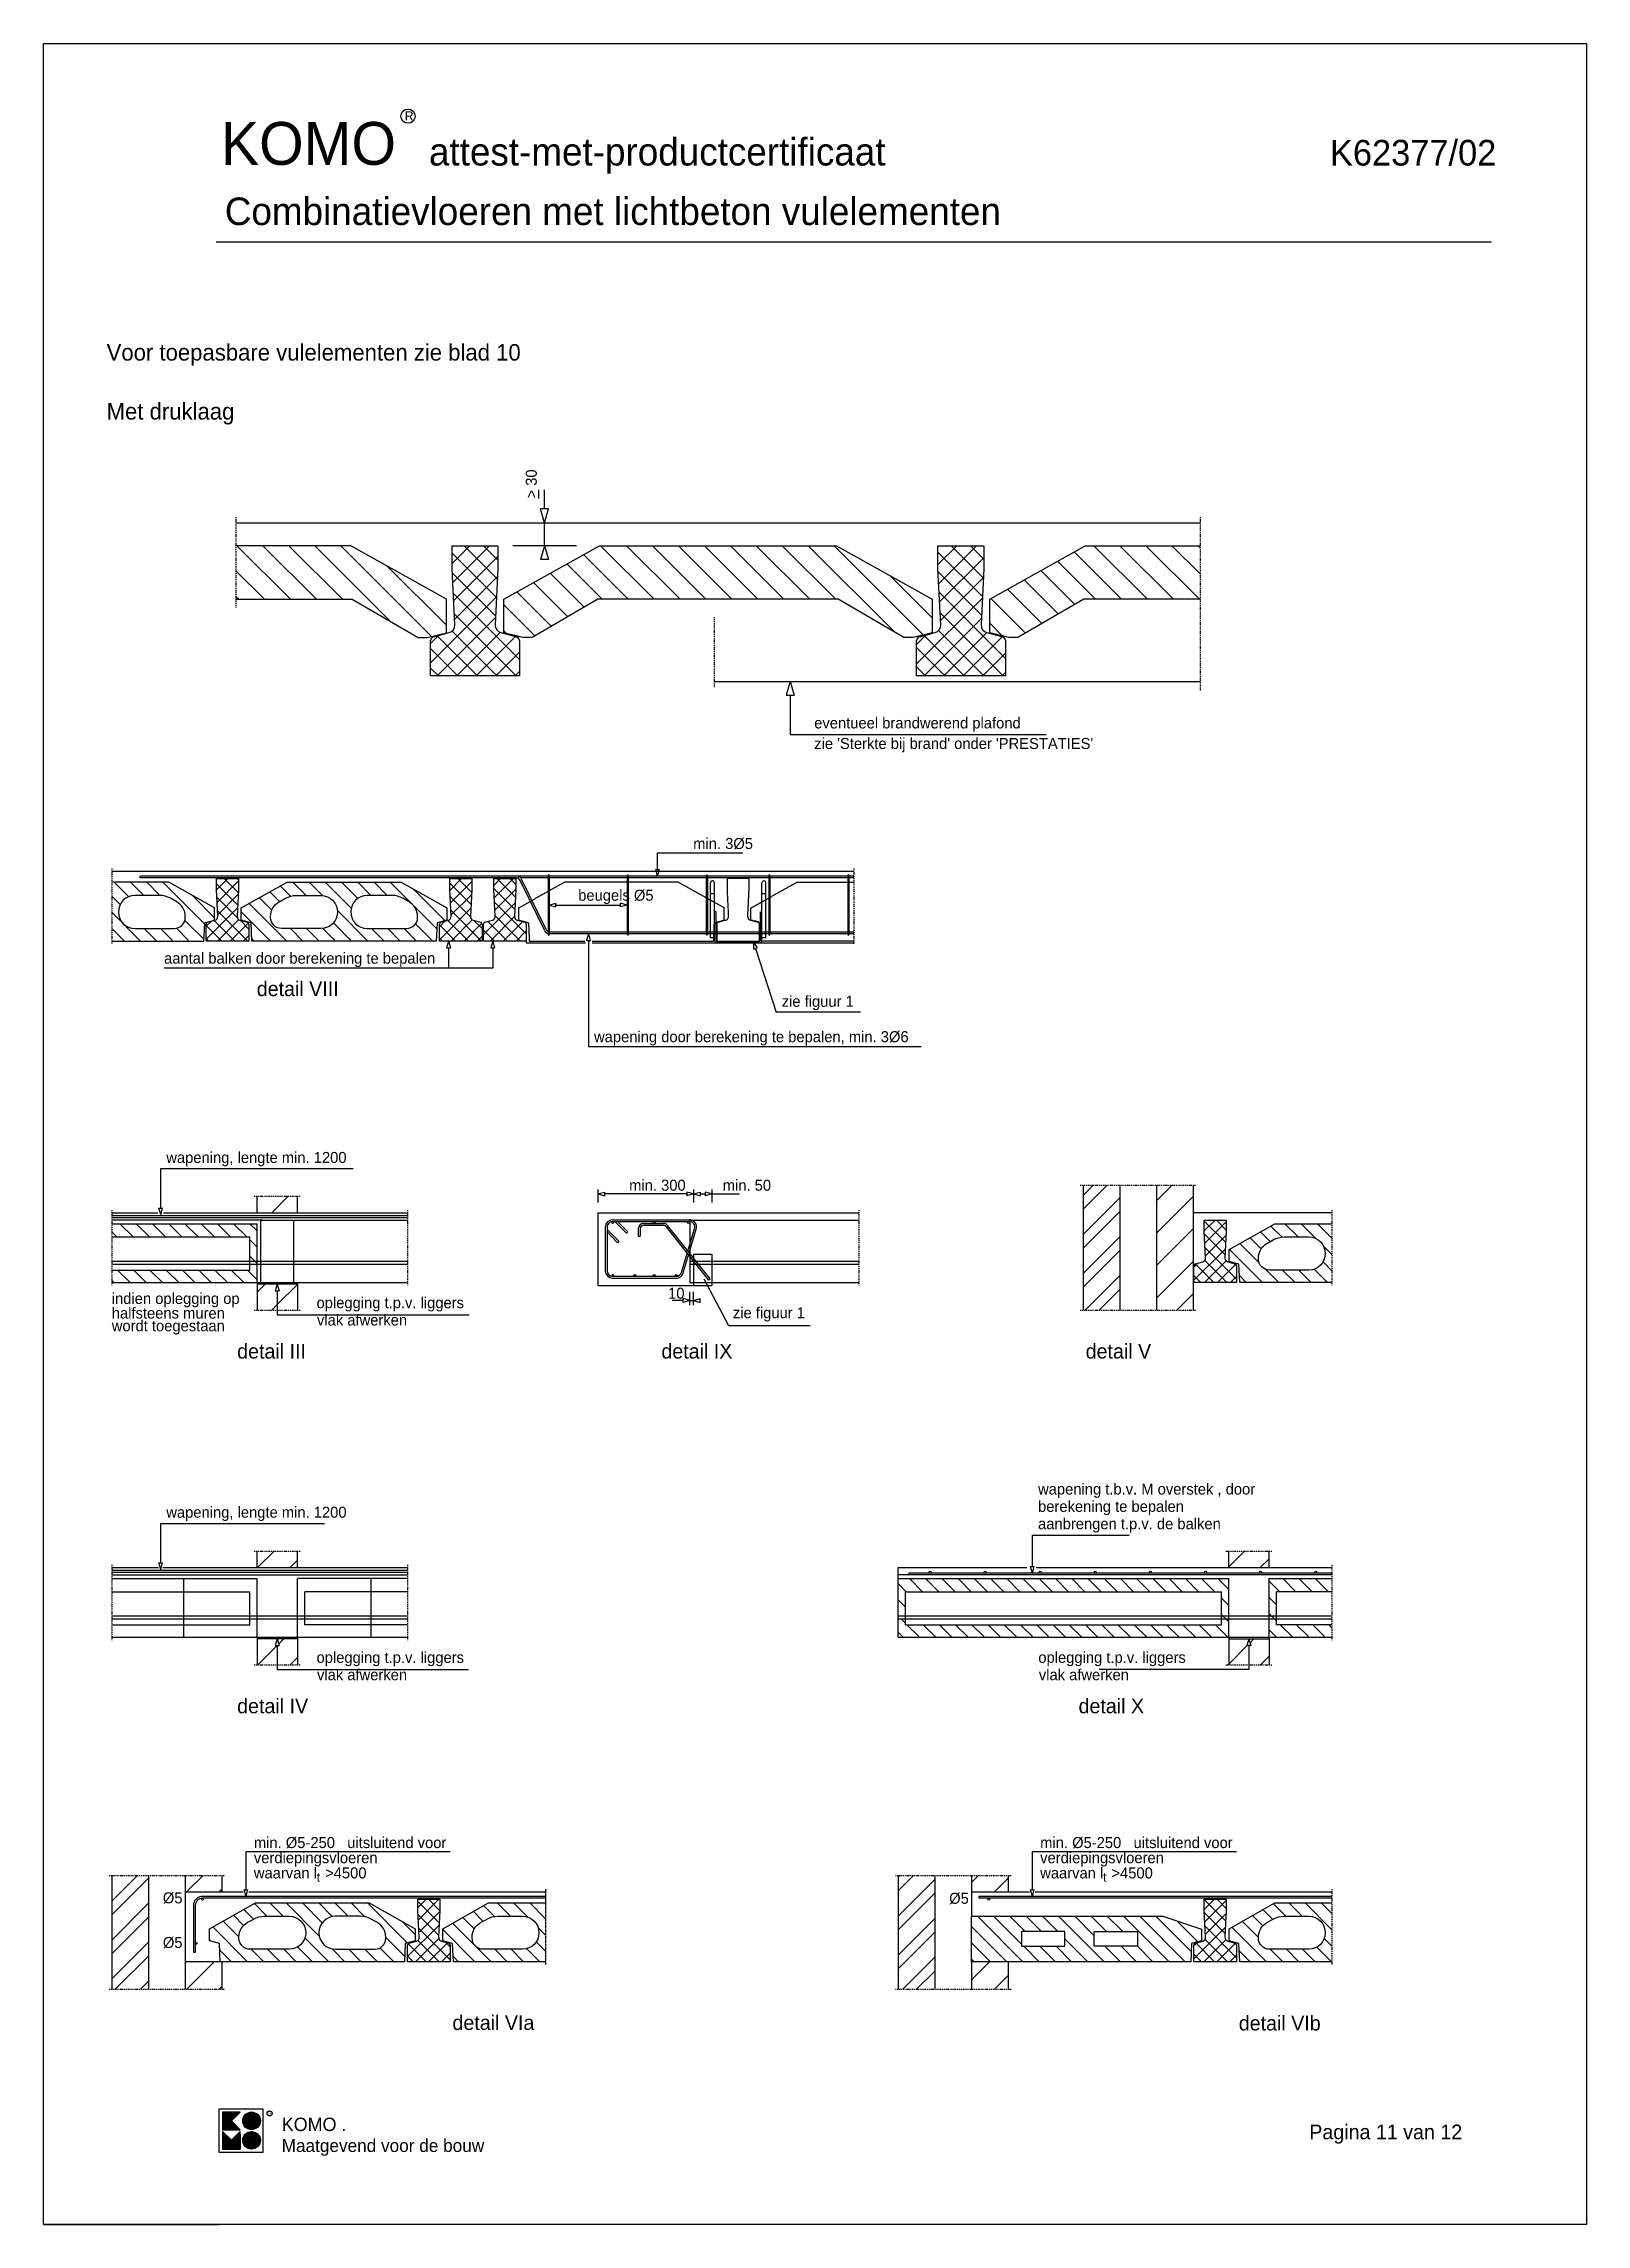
# Model space of a CAD drawing. Extents: x -4349 to 12451, y 1148 to 7088.
# Drawn here: x 4051 to 8251, y 1148 to 7088 of the extents above; entities that cross this region are included whole.
import ezdxf

# ---------------------------------------------------------------- set-up
doc = ezdxf.new("R2010")
doc.units = 0
doc.header["$LTSCALE"] = 5
for name, pattern in [('CENTER', [2, 1.25, -0.25, 0.25, -0.25]), ('DASHDOT', [1, 0.5, -0.25, 0, -0.25]), ('HIDDEN', [0.375, 0.25, -0.125])]:
    doc.linetypes.add(name, pattern=pattern)
doc.layers.get('0').update_dxf_attribs({"linetype": 'CONTINUOUS'})
for name, color, linetype in [('ANZ', 2, 'CONTINUOUS'), ('ARC', 1, 'CONTINUOUS'), ('KADER_COMBI_NIEUW$0$KOMO_L', 7, 'CONTINUOUS'), ('KADER_COMBI_NIEUW$0$TXT', 1, 'CONTINUOUS'), ('MTV', 1, 'CONTINUOUS'), ('TEXT', 1, 'CONTINUOUS'), ('TXT', 1, 'CONTINUOUS')]:
    doc.layers.add(name, color=color, linetype=linetype)
doc.styles.add('ISO', font='txt', dxfattribs={"height": 30})
doc.styles.add('KADER_COMBI_NIEUW$0$STYLE1', font='txt', dxfattribs={"height": 50})
doc.styles.add('KADER_COMBI_NIEUW$0$T25_VE', font='txt', dxfattribs={"height": 50})
doc.styles.add('STYLE1', font='txt', dxfattribs={"height": 50})
doc.styles.add('T25', font='txt', dxfattribs={"height": 50})

msp = doc.modelspace()

# ---------------------------------------------------------------- texts
at = {"layer": 'MTV', "color": 1, "style": 'ISO'}
msp.add_text('%%U>%%U 30', height=30, rotation=90, dxfattribs=at).set_placement((5393.1, 5848.6))
for s, p in [('min. 300', (5644.6, 3963.1)), ('min. 50', (5899.4, 3963.1)), ('10', (5750.7, 3668.9))]:
    msp.add_text(s, height=30, dxfattribs=at).set_placement(p)
at = {"layer": 'TEXT', "style": 'T25'}
for s, p in [('Voor toepasbare vulelementen zie blad 10', (4222, 6224.2)), ('Met druklaag', (4222, 6063.6))]:
    msp.add_text(s, height=45, dxfattribs=at).set_placement(p)
at = {"layer": 'TEXT', "color": 1, "style": 'ISO'}
for s, p in [('eventueel brandwerend plafond', (6148.4, 5222.3)), ("zie 'Sterkte bij brand' onder 'PRESTATIES'", (6148.4, 5166.3)), ('min. 3%%C5', (5818.9, 4893.8)), ('beugels %%c5', (5505.9, 4753)), ('aantal balken door berekening te bepalen', (4378.4, 4581.5)), ('zie figuur 1', (6059.9, 4464)), ('wapening door berekening te bepalen, min. 3%%C6', (5549, 4367.7)), ('wapening, lengte min. 1200', (4384.5, 4038.7)), ('indien oplegging op', (4236.1, 3654.6)), ('halfsteens muren', (4236.1, 3614.9)), ('vlak afwerken', (4794.8, 3596)), ('oplegging t.p.v. liggers', (4793.5, 3643.2)), ('zie figuur 1 ', (5927, 3615.8)), ('wordt toegestaan', (4236.1, 3580.3)), ('wapening t.b.v. M overstek , door', (6757.9, 3135.6)), ('wapening, lengte min. 1200', (4384.5, 3072.5)), ('berekening te bepalen', (6757.9, 3088.4)), ('aanbrengen t.p.v. de balken', (6757.9, 3041.1)), ('oplegging t.p.v. liggers', (4793.5, 2677)), ('oplegging t.p.v. liggers', (6758.6, 2677)), ('vlak afwerken', (4794.8, 2629.8)), ('vlak afwerken', (6759.9, 2629.8)), ('min. %%c5-250   uitsluitend voor', (4622.9, 2172.6)), ('min. %%c5-250   uitsluitend voor', (6763.6, 2172.6)), ('verdiepingsvloeren', (4622.9, 2131.4)), ('verdiepingsvloeren', (6763.6, 2131.4)), ('waarvan l  >4500', (4622.9, 2089.9)), ('waarvan l  >4500', (6763.6, 2089.9)), ('%%C5', (4375.1, 2022)), ('%%C5', (6515.8, 2020.8)), ('%%C5', (4375.1, 1900.4))]:
    msp.add_text(s, height=30, dxfattribs=at).set_placement(p)
at = {"layer": 'TEXT', "color": 3, "style": 'ISO'}
for s, p in [('detail VIII', (4630.8, 4493.2)), ('detail III', (4577.4, 3506)), ('detail IX', (5732.4, 3506)), ('detail V', (6887.4, 3506)), ('detail IV', (4577.4, 2539.7)), ('detail X', (6868, 2539.7)), ('detail VIa', (5163.6, 1677.1)), ('detail VIb', (7304.3, 1675.8))]:
    msp.add_text(s, height=40, dxfattribs=at).set_placement(p)
at = {"layer": 'TEXT', "color": 1}
for p in [(4794, 2081), (6934.7, 2081)]:
    msp.add_text('t', height=25, dxfattribs=at).set_placement(p)

# ---------------------------------------------------------------- blocks, each defined once
blk = doc.blocks.new('*X24')
at = {"color": 0}
for p, q in [((4722.4, 5574.1), (4576.6, 5719.9)), ((4793.2, 5574.1), (4647.3, 5719.9)), ((4863.9, 5574.1), (4718, 5719.9)), ((4995.6, 5513.1), (4788.7, 5719.9)), ((5106.6, 5472.8), (4859.5, 5719.9)), ((5712.4, 5574.1), (5566.6, 5719.9)), ((5783.1, 5574.1), (5637.3, 5719.9)), ((5853.8, 5574.1), (5708, 5719.9)), ((5924.5, 5574.1), (5778.7, 5719.9)), ((5995.2, 5574.1), (5849.4, 5719.9)), ((6065.9, 5574.1), (5920.1, 5719.9)), ((6136.7, 5574.1), (5990.8, 5719.9)), ((6207.4, 5574.1), (6061.5, 5719.9)), ((6367.7, 5484.5), (6132.2, 5719.9)), ((6446.1, 5476.7), (6203, 5719.9)), ((6985.2, 5574.1), (6856.3, 5703)), ((7055.9, 5574.1), (6910.1, 5719.9)), ((7126.6, 5574.1), (6980.8, 5719.9)), ((7197.3, 5574.1), (7051.5, 5719.9)), ((7199, 5643.1), (7122.2, 5719.9)), ((7199, 5713.8), (7192.9, 5719.9)), ((4651.7, 5574.1), (4574, 5651.8)), ((5146.9, 5503.2), (4985.8, 5664.3)), ((5522, 5552.3), (5429.5, 5644.8)), ((5571, 5574.1), (5474.8, 5670.2)), ((5641.7, 5574.1), (5520.2, 5695.6)), ((6857.9, 5559.9), (6765.6, 5652.2)), ((6914.5, 5574.1), (6810.9, 5677.6)), ((5432.6, 5500.4), (5338.8, 5594.1)), ((5477.3, 5526.4), (5384.2, 5619.5)), ((6469.8, 5523.8), (6355.5, 5638.1)), ((6768.5, 5507.9), (6675, 5601.5)), ((6813.2, 5533.9), (6720.3, 5626.9)), ((4581, 5574.1), (4574, 5581.1)), ((5146.9, 5573.9), (5146.5, 5574.3)), ((5387.9, 5474.4), (5303.1, 5559.1)), ((6723.8, 5481.9), (6629.6, 5576.1)), ((5311, 5480.5), (5303.1, 5488.4)), ((6661, 5474), (6626.1, 5508.9))]:
    blk.add_line(p, q, dxfattribs=at)
blk = doc.blocks.new('*X25')
at = {"color": 0}
for p, q in [((5162.5, 5671.3), (5211.1, 5719.9)), ((5164.4, 5620.1), (5264.2, 5719.9)), ((5286.1, 5629.1), (5195.3, 5719.9)), ((5287.5, 5680.8), (5248.4, 5719.9)), ((6485.4, 5668.4), (6537, 5719.9)), ((6606.7, 5581.3), (6485.4, 5702.6)), ((6487.4, 5617.3), (6590, 5719.9)), ((6609.2, 5631.9), (6521.2, 5719.9)), ((6610.4, 5683.7), (6574.2, 5719.9)), ((5283.7, 5578.6), (5162.5, 5699.7)), ((5281.2, 5528), (5163.1, 5646.1)), ((5166.8, 5569.6), (5287.5, 5690.2)), ((6604.2, 5530.8), (6485.8, 5649.2)), ((6489.9, 5566.8), (6610.4, 5687.3)), ((5345.9, 5410.3), (5165.8, 5590.3)), ((5169.3, 5519), (5286.5, 5636.2)), ((6668.8, 5413.2), (6488.6, 5593.4)), ((6492.4, 5516.2), (6609.2, 5633.1)), ((5104.2, 5400.8), (5283.7, 5580.4)), ((5122.1, 5365.8), (5281, 5524.6)), ((5337.4, 5365.8), (5168.6, 5534.6)), ((6427.1, 5397.9), (6606.5, 5577.3)), ((6663.2, 5365.8), (6491.3, 5537.6)), ((5104.2, 5453.9), (5126, 5475.7)), ((5231.3, 5365.8), (5122.3, 5474.7)), ((5284.3, 5365.8), (5162.6, 5487.5)), ((5175.2, 5365.8), (5293.4, 5484)), ((5228.2, 5365.8), (5335.2, 5472.8)), ((5345.7, 5463.4), (5336.9, 5472.3)), ((6427.1, 5451), (6452.9, 5476.8)), ((6557.1, 5365.8), (6447.5, 5475.3)), ((6448, 5365.8), (6603.8, 5521.6)), ((6610.2, 5365.8), (6487, 5488.9)), ((6501, 5365.8), (6618.5, 5483.3)), ((6554, 5365.8), (6660.4, 5472.1)), ((5178.3, 5365.8), (5104.2, 5439.8)), ((5281.2, 5365.8), (5345.9, 5430.4)), ((6504.1, 5365.8), (6427.1, 5442.7)), ((6607.1, 5365.8), (6668.8, 5427.5)), ((5125.2, 5365.8), (5104.2, 5386.8)), ((5334.3, 5365.8), (5345.9, 5377.3)), ((6451.1, 5365.8), (6427.1, 5389.7)), ((6660.1, 5365.8), (6668.8, 5374.4))]:
    blk.add_line(p, q, dxfattribs=at)
blk = doc.blocks.new('*X26')
at = {"color": 0}
for p, q in [((4521.1, 4782.3), (4552, 4813.2)), ((4580.7, 4774.8), (4542.2, 4813.2)), ((4581.1, 4809.7), (4577.6, 4813.2)), ((5156.2, 4781), (5188.4, 4813.2)), ((5215.7, 4776.1), (5178.6, 4813.2)), ((5216.1, 4811.1), (5214, 4813.2)), ((5276.1, 4794.8), (5294.5, 4813.2)), ((5277.2, 4760.6), (5329.8, 4813.2)), ((5335.1, 4762.8), (5284.7, 4813.2)), ((5336.1, 4797.2), (5320.1, 4813.2)), ((4579, 4741.1), (4521.1, 4799)), ((4577.7, 4707), (4522.1, 4762.7)), ((4522.8, 4748.6), (4581.1, 4806.9)), ((4524.4, 4714.9), (4580.5, 4771)), ((5214.1, 4742.4), (5156.1, 4800.4)), ((5212.5, 4708.7), (5157, 4764.1)), ((5157.8, 4747.3), (5216.1, 4805.5)), ((5159.5, 4713.6), (5215.4, 4769.5)), ((5333.4, 4729.1), (5276.1, 4786.5)), ((5278.8, 4726.9), (5336.1, 4784.1)), ((4493.1, 4648.2), (4578.7, 4733.8)), ((4493.1, 4683.6), (4506.2, 4696.7)), ((4570.8, 4643.2), (4515, 4699)), ((4523.5, 4643.2), (4581.5, 4701.3)), ((4606.2, 4643.2), (4523.9, 4725.5)), ((4609.1, 4675.7), (4585.2, 4699.6)), ((5128.1, 4646.8), (5213.6, 4732.3)), ((5128.1, 4682.2), (5143.1, 4697.2)), ((5207.2, 4643.2), (5151.1, 4699.3)), ((5242.6, 4643.2), (5158.8, 4726.9)), ((5159.8, 4643.2), (5217.3, 4700.7)), ((5244.1, 4677.1), (5222.1, 4699.1)), ((5248.1, 4660.7), (5334.3, 4747)), ((5313.3, 4643.2), (5260.1, 4696.4)), ((5265.9, 4643.2), (5332.5, 4709.8)), ((5364.1, 4663.1), (5277.7, 4749.5)), ((5348.6, 4643.2), (5279.6, 4712.3)), ((5301.3, 4643.2), (5354, 4695.9)), ((4535.5, 4643.2), (4493.1, 4685.6)), ((4500.1, 4643.2), (4493.1, 4650.2)), ((4558.8, 4643.2), (4608, 4692.4)), ((4594.2, 4643.2), (4609.1, 4658.1)), ((5171.9, 4643.2), (5128.1, 4687)), ((5136.5, 4643.2), (5128.1, 4651.6)), ((5195.2, 4643.2), (5243.6, 4691.6)), ((5230.6, 4643.2), (5244.1, 4656.7)), ((5277.9, 4643.2), (5248.1, 4673.1)), ((5336.6, 4643.2), (5364.1, 4670.7))]:
    blk.add_line(p, q, dxfattribs=at)
blk = doc.blocks.new('*X27')
at = {"color": 0}
for p, q in [((7210.3, 3853.6), (7239.6, 3883)), ((7268.8, 3822.1), (7210.3, 3880.5)), ((7211.9, 3819.9), (7270.3, 3878.3)), ((7270.3, 3855.9), (7243.2, 3883)), ((7182.3, 3719.6), (7267.9, 3805.2)), ((7267.1, 3788.4), (7210.7, 3844.8)), ((7298.3, 3721.8), (7212.5, 3807.6)), ((7213.6, 3786.2), (7269.8, 3842.4)), ((7182.3, 3754.9), (7193.2, 3765.9)), ((7236.4, 3713), (7185.6, 3763.8)), ((7211, 3713), (7269.8, 3771.8)), ((7271.8, 3713), (7211.8, 3772.9)), ((7246.4, 3713), (7296.4, 3763)), ((7298.3, 3757.2), (7290.4, 3765.1)), ((7201.1, 3713), (7182.3, 3731.8)), ((7281.7, 3713), (7298.3, 3729.5))]:
    blk.add_line(p, q, dxfattribs=at)
blk = doc.blocks.new('*X28')
at = {"color": 0}
for p, q in [((7210.3, 2005.4), (7237.8, 2033)), ((7268.8, 1973.7), (7210.3, 2032.3)), ((7211.8, 1971.6), (7270.3, 2030)), ((7270.3, 2007.7), (7245, 2033)), ((7267.2, 1940), (7210.6, 1996.6)), ((7213.5, 1937.9), (7269.9, 1994.3)), ((7182.3, 1871.3), (7268, 1957.1)), ((7182.3, 1906.7), (7190.8, 1915.2)), ((7238.2, 1863), (7187, 1914.2)), ((7209.3, 1863), (7269, 1922.7)), ((7298.3, 1873.6), (7212.4, 1959.5)), ((7273.6, 1863), (7212.5, 1924)), ((7244.6, 1863), (7295.3, 1913.7)), ((7298.3, 1908.9), (7292.8, 1914.4)), ((7202.9, 1863), (7182.3, 1883.5)), ((7280, 1863), (7298.3, 1881.3))]:
    blk.add_line(p, q, dxfattribs=at)
blk = doc.blocks.new('*X29')
at = {"color": 0}
for p, q in [((5069.6, 2011), (5091.6, 2033)), ((5127.9, 1968.4), (5069.6, 2026.7)), ((5070.9, 1976.9), (5126.9, 2033)), ((5129.5, 2002.1), (5098.7, 2033)), ((5041.6, 1876.9), (5127.6, 1962.9)), ((5126.2, 1934.7), (5070.2, 1990.8)), ((5072.5, 1943.2), (5129.4, 2000.1)), ((5091.9, 1863), (5042.7, 1912.2)), ((5063, 1863), (5126.3, 1926.3)), ((5127.3, 1863), (5069.2, 1921)), ((5157.6, 1868), (5072, 1953.6)), ((5098.3, 1863), (5150.3, 1914.9)), ((5157.6, 1903.4), (5144.5, 1916.4)), ((5056.6, 1863), (5041.6, 1878)), ((5133.7, 1863), (5157.6, 1886.8))]:
    blk.add_line(p, q, dxfattribs=at)
blk = doc.blocks.new('*X30')
at = {"color": 0}
for p, q in [((4658.5, 1987.1), (4624.2, 2021.3)), ((4702.7, 1987.1), (4666.8, 2023)), ((4801, 1932.9), (4711, 2023)), ((4809.1, 1969), (4755.2, 2023)), ((4836.1, 1986.2), (4799.4, 2023)), ((4879.4, 1987.1), (4843.6, 2023)), ((4925, 1985.7), (4887.7, 2023)), ((5040.5, 1914.4), (4931.9, 2023)), ((4582.1, 1930.9), (4539.2, 1973.7)), ((4595.1, 1962), (4567.5, 1989.6)), ((4622.2, 1979.2), (4595.9, 2005.5)), ((5062.1, 1937), (5025.8, 1973.3)), ((4505.5, 1919.1), (4502.1, 1922.5)), ((4605.8, 1863), (4510.9, 1957.9)), ((4782.6, 1863), (4742.1, 1903.4)), ((4826.8, 1863), (4761.8, 1927.9)), ((5033.6, 1877), (4982.1, 1928.6)), ((4561.6, 1863), (4529.8, 1894.7)), ((4650, 1863), (4615.9, 1897.1)), ((4694.2, 1863), (4660.1, 1897.1)), ((4738.4, 1863), (4704.3, 1897.1)), ((4871, 1863), (4835.9, 1898)), ((4915.2, 1863), (4881.1, 1897.1)), ((4959.4, 1863), (4925.2, 1897.1)), ((5003.6, 1863), (4966, 1900.5))]:
    blk.add_line(p, q, dxfattribs=at)
blk = doc.blocks.new('*X31')
at = {"color": 0}
for p, q in [((5321.4, 1987.1), (5285.5, 2023)), ((5367.7, 1985), (5329.7, 2023)), ((5417.1, 1979.7), (5373.9, 2023)), ((5268.7, 1863), (5163.8, 1967.9)), ((5223.1, 1952.8), (5192.1, 1983.8)), ((5246.7, 1973.3), (5220.4, 1999.6)), ((5277.9, 1986.4), (5248.8, 2015.5)), ((5224.5, 1863), (5137.1, 1950.4)), ((5417.1, 1891.4), (5391.5, 1917)), ((5417.1, 1935.6), (5397, 1955.7)), ((5180.3, 1863), (5165.5, 1877.8)), ((5312.9, 1863), (5278.8, 1897.1)), ((5357.1, 1863), (5323, 1897.1)), ((5401.3, 1863), (5365.7, 1898.6))]:
    blk.add_line(p, q, dxfattribs=at)
blk = doc.blocks.new('*X32')
at = {"color": 0}
for p, q in [((7432.3, 1987.1), (7398.7, 2020.7)), ((7476.5, 1987.1), (7440.6, 2023)), ((7557.8, 1950), (7484.8, 2023)), ((7557.8, 1994.2), (7529, 2023)), ((6716.7, 1863), (6592.7, 1987)), ((6712.8, 1911.1), (6636.9, 1987)), ((6723.1, 1945), (6681.1, 1987)), ((6767.3, 1945), (6725.3, 1987)), ((6811.5, 1945), (6769.5, 1987)), ((6937.7, 1863), (6813.7, 1987)), ((6910.8, 1934), (6857.9, 1987)), ((6944.1, 1945), (6902.1, 1987)), ((6988.3, 1945), (6946.3, 1987)), ((7114.5, 1863), (6990.5, 1987)), ((7158.7, 1863), (7034.7, 1987)), ((7174.9, 1890.9), (7078.9, 1987)), ((7192.7, 1917.3), (7135.7, 1974.3)), ((7357.8, 1929), (7313.7, 1973.1)), ((7369.9, 1961.1), (7342, 1988.9)), ((7396.6, 1978.5), (7370.4, 2004.8)), ((6672.5, 1863), (6576.8, 1958.7)), ((6628.3, 1863), (6576.8, 1914.5)), ((6760.9, 1863), (6718.9, 1905)), ((6805.1, 1863), (6763.1, 1905)), ((6849.3, 1863), (6807.3, 1905)), ((6893.5, 1863), (6830.8, 1925.7)), ((6981.9, 1863), (6939.9, 1905)), ((7026.1, 1863), (6984.1, 1905)), ((7070.3, 1863), (7028.3, 1905)), ((7202.8, 1951.4), (7202, 1952.2)), ((7278.7, 1919.7), (7277.8, 1920.6)), ((7379.6, 1863), (7285.4, 1957.2)), ((7556.4, 1863), (7516.6, 1902.7)), ((7557.8, 1905.8), (7537, 1926.5)), ((6584.1, 1863), (6576.8, 1870.3)), ((7335.4, 1863), (7305.6, 1892.8)), ((7423.8, 1863), (7389.7, 1897.1)), ((7468, 1863), (7433.9, 1897.1)), ((7512.2, 1863), (7478.1, 1897.1))]:
    blk.add_line(p, q, dxfattribs=at)
blk = doc.blocks.new('*X33')
at = {"color": 0}
for p, q in [((7422, 3836.8), (7391.9, 3866.9)), ((7465.9, 3837.1), (7430, 3873)), ((7514.8, 3832.4), (7474.2, 3873)), ((7557.8, 3833.6), (7518.4, 3873)), ((7369, 3713), (7278.6, 3803.4)), ((7359.7, 3766.5), (7306.9, 3819.3)), ((7365.2, 3805.2), (7335.2, 3835.1)), ((7389.9, 3824.7), (7363.6, 3851)), ((7557.8, 3789.4), (7535.1, 3812.1)), ((7413.2, 3713), (7377.2, 3749)), ((7457.4, 3713), (7423.3, 3747.1)), ((7501.6, 3713), (7467.5, 3747.1)), ((7545.8, 3713), (7509.3, 3749.5)), ((7557.8, 3745.2), (7533.6, 3769.3)), ((7324.8, 3713), (7306, 3731.8))]:
    blk.add_line(p, q, dxfattribs=at)
blk = doc.blocks.new('*X34')
at = {"color": 0}
for p, q in [((4259, 4742.9), (4236.1, 4765.8)), ((4282.1, 4764), (4242.9, 4803.2)), ((4323, 4767.3), (4287.1, 4803.2)), ((4367.2, 4767.3), (4331.3, 4803.2)), ((4488.9, 4689.7), (4375.5, 4803.2)), ((4516.1, 4706.8), (4456, 4766.9)), ((4671.9, 4727.7), (4638.5, 4761.2)), ((4693.1, 4750.7), (4666.8, 4777)), ((4722.8, 4765.3), (4695.1, 4792.9)), ((4764.9, 4767.3), (4729, 4803.2)), ((4809.3, 4767.2), (4773.2, 4803.2)), ((4887.8, 4732.8), (4817.4, 4803.2)), ((4905.7, 4759.1), (4861.6, 4803.2)), ((4941.7, 4767.3), (4905.8, 4803.2)), ((4985.9, 4767.3), (4950, 4803.2)), ((5051.4, 4746.1), (4994.2, 4803.2)), ((5142.9, 4698.7), (5057.2, 4784.4)), ((4314.5, 4643.2), (4236.1, 4721.6)), ((4487.2, 4647.2), (4435, 4699.5)), ((4668, 4643.2), (4588.6, 4722.7)), ((4712.2, 4643.2), (4610.2, 4745.3)), ((4889, 4643.2), (4839.5, 4692.7)), ((4933.2, 4643.2), (4850.4, 4726)), ((5120.9, 4676.5), (5059, 4738.4)), ((4270.3, 4643.2), (4236.1, 4677.4)), ((4358.7, 4643.2), (4324.6, 4677.3)), ((4402.9, 4643.2), (4368.8, 4677.3)), ((4447.1, 4643.2), (4412.3, 4678)), ((4623.9, 4643.2), (4617.3, 4649.8)), ((4756.4, 4643.2), (4722.3, 4677.3)), ((4800.6, 4643.2), (4766.5, 4677.3)), ((4844.8, 4643.2), (4810.4, 4677.6)), ((4977.4, 4643.2), (4943.3, 4677.3)), ((5021.6, 4643.2), (4987.5, 4677.3)), ((5065.8, 4643.2), (5031.7, 4677.3)), ((5110, 4643.2), (5063.1, 4690.1))]:
    blk.add_line(p, q, dxfattribs=at)
blk = doc.blocks.new('*X35')
at = {"color": 0}
for p, q in [((4294.3, 3837.1), (4258.4, 3873)), ((4338.5, 3837.1), (4302.6, 3873)), ((4382.7, 3837.1), (4346.8, 3873)), ((4426.9, 3837.1), (4391, 3873)), ((4471.1, 3837.1), (4435.2, 3873)), ((4515.3, 3837.1), (4479.4, 3873)), ((4559.5, 3837.1), (4523.6, 3873)), ((4603.7, 3837.1), (4567.8, 3873)), ((4631.6, 3853.4), (4612, 3873)), ((4250.1, 3837.1), (4236.1, 3851.1)), ((4631.6, 3809.2), (4611.6, 3829.2)), ((4285.8, 3713), (4251.7, 3747.1)), ((4330, 3713), (4295.9, 3747.1)), ((4374.2, 3713), (4340.1, 3747.1)), ((4418.4, 3713), (4384.3, 3747.1)), ((4462.6, 3713), (4428.5, 3747.1)), ((4506.8, 3713), (4472.7, 3747.1)), ((4551, 3713), (4516.9, 3747.1)), ((4595.2, 3713), (4561.1, 3747.1)), ((4631.6, 3720.8), (4605.3, 3747.1)), ((4625.1, 3771.5), (4611.6, 3785)), ((4631.6, 3765), (4625.1, 3771.5)), ((4241.6, 3713), (4236.1, 3718.5))]:
    blk.add_line(p, q, dxfattribs=at)
blk = doc.blocks.new('*X36')
at = {"color": 0}
for p, q in [((6399.2, 2870.8), (6376.8, 2893.2)), ((6443.4, 2870.8), (6407.5, 2906.7)), ((6487.6, 2870.8), (6451.7, 2906.7)), ((6531.8, 2870.8), (6495.9, 2906.7)), ((6576, 2870.8), (6540.1, 2906.7)), ((6620.2, 2870.8), (6584.3, 2906.7)), ((6664.3, 2870.8), (6628.5, 2906.7)), ((6708.5, 2870.8), (6672.7, 2906.7)), ((6752.7, 2870.8), (6716.8, 2906.7)), ((6796.9, 2870.8), (6761, 2906.7)), ((6841.1, 2870.8), (6805.2, 2906.7)), ((6885.3, 2870.8), (6849.4, 2906.7)), ((6929.5, 2870.8), (6893.6, 2906.7)), ((6973.7, 2870.8), (6937.8, 2906.7)), ((7017.9, 2870.8), (6982, 2906.7)), ((7062.1, 2870.8), (7026.2, 2906.7)), ((7106.3, 2870.8), (7070.4, 2906.7)), ((7150.5, 2870.8), (7114.6, 2906.7)), ((7194.7, 2870.8), (7158.8, 2906.7)), ((7238.9, 2870.8), (7203, 2906.7)), ((7276.8, 2877.1), (7247.2, 2906.7)), ((7276.8, 2832.9), (7256.8, 2852.9)), ((7415.6, 2870.8), (7386.8, 2899.7)), ((7406.8, 2835.5), (7386.8, 2855.5)), ((7459.8, 2870.8), (7424, 2906.7)), ((7504, 2870.8), (7468.1, 2906.7)), ((7548.2, 2870.8), (7512.3, 2906.7)), ((7557.8, 2905.5), (7556.5, 2906.7)), ((6396.8, 2829), (6376.8, 2849)), ((6396.8, 2784.8), (6384.9, 2796.7)), ((7260.3, 2805.2), (7256.8, 2808.7)), ((7268.8, 2796.7), (7260.3, 2805.2)), ((7276.8, 2788.7), (7268.8, 2796.7)), ((7392.9, 2805.2), (7386.8, 2811.3)), ((7401.4, 2796.7), (7392.9, 2805.2)), ((7406.8, 2791.3), (7401.4, 2796.7)), ((6390.7, 2746.7), (6376.8, 2760.6)), ((6434.9, 2746.7), (6400.8, 2780.8)), ((6479.1, 2746.7), (6445, 2780.8)), ((6523.3, 2746.7), (6489.2, 2780.8)), ((6567.5, 2746.7), (6533.4, 2780.8)), ((6611.7, 2746.7), (6577.6, 2780.8)), ((6655.9, 2746.7), (6621.8, 2780.8)), ((6700.1, 2746.7), (6666, 2780.8)), ((6744.3, 2746.7), (6710.2, 2780.8)), ((6788.5, 2746.7), (6754.3, 2780.8)), ((6832.7, 2746.7), (6798.5, 2780.8)), ((6876.8, 2746.7), (6842.7, 2780.8)), ((6921, 2746.7), (6886.9, 2780.8)), ((6965.2, 2746.7), (6931.1, 2780.8)), ((7009.4, 2746.7), (6975.3, 2780.8)), ((7053.6, 2746.7), (7019.5, 2780.8)), ((7097.8, 2746.7), (7063.7, 2780.8)), ((7142, 2746.7), (7107.9, 2780.8)), ((7186.2, 2746.7), (7152.1, 2780.8)), ((7230.4, 2746.7), (7196.3, 2780.8)), ((7274.6, 2746.7), (7240.5, 2780.8)), ((7407.2, 2746.7), (7386.8, 2767.1)), ((7451.4, 2746.7), (7417.3, 2780.8)), ((7495.6, 2746.7), (7461.5, 2780.8)), ((7539.8, 2746.7), (7505.6, 2780.8)), ((7557.8, 2772.9), (7549.8, 2780.8))]:
    blk.add_line(p, q, dxfattribs=at)
blk = doc.blocks.new('*X37')
at = {"color": 0}
for p, q in [((4236.1, 2028.1), (4305.9, 2098)), ((4236.1, 2096.7), (4237.3, 2098)), ((4236.1, 1990.6), (4336.1, 2090.6)), ((4236.1, 1922.1), (4336.1, 2022.1)), ((4236.1, 1884.6), (4336.1, 1984.6)), ((4236.1, 1816), (4336.1, 1916)), ((4245.5, 1788), (4336.1, 1878.5)), ((4314.1, 1788), (4336.1, 1809.9))]:
    blk.add_line(p, q, dxfattribs=at)
blk = doc.blocks.new('*X38')
at = {"color": 0}
for p, q in [((6376.8, 2093.3), (6381.5, 2098)), ((6376.8, 2055.8), (6419, 2098)), ((6376.8, 1987.2), (6476.8, 2087.2)), ((6376.8, 1949.7), (6476.8, 2049.7)), ((6376.8, 1881.1), (6476.8, 1981.1)), ((6376.8, 1843.6), (6476.8, 1943.6)), ((6389.7, 1788), (6476.8, 1875.1)), ((6427.2, 1788), (6476.8, 1837.6))]:
    blk.add_line(p, q, dxfattribs=at)
blk = doc.blocks.new('*X39')
at = {"color": 0}
for p, q in [((4633.2, 2936.7), (4678.2, 2981.7)), ((4721.6, 2936.7), (4741.6, 2956.7))]:
    blk.add_line(p, q, dxfattribs=at)
blk = doc.blocks.new('*X40')
at = {"color": 0}
blk.add_line((4671.4, 3903), (4716.4, 3948), dxfattribs=at)
blk = doc.blocks.new('*X41')
at = {"color": 0}
for p, q in [((7080.3, 3935.8), (7122.5, 3978)), ((7080.3, 3847.4), (7180.3, 3947.4)), ((7080.3, 3759), (7180.3, 3859)), ((7080.3, 3670.6), (7180.3, 3770.6)), ((7136, 3638), (7180.3, 3682.2))]:
    blk.add_line(p, q, dxfattribs=at)
blk = doc.blocks.new('*X42')
at = {"color": 0}
for p, q in [((7276.8, 2939), (7319.5, 2981.7)), ((7362.9, 2936.7), (7386.8, 2960.6))]:
    blk.add_line(p, q, dxfattribs=at)
blk = doc.blocks.new('*X43')
at = {"color": 0}
for p, q in [((7334.9, 2731.9), (7345.5, 2742.5)), ((7276.8, 2673.8), (7327.4, 2724.4)), ((7363, 2671.7), (7386.8, 2695.5))]:
    blk.add_line(p, q, dxfattribs=at)
blk = doc.blocks.new('*X44')
at = {"color": 0}
for p, q in [((6576.8, 2079), (6595.7, 2098)), ((6639.1, 2053), (6676.8, 2090.6)), ((6576.8, 1813.8), (6625.9, 1863)), ((6639.3, 1788), (6676.8, 1825.4))]:
    blk.add_line(p, q, dxfattribs=at)
blk = doc.blocks.new('*X45')
at = {"color": 0}
for p, q in [((4439.8, 2053), (4484.8, 2098)), ((4528.2, 2053), (4536.1, 2060.8)), ((4440, 1788), (4515, 1863)), ((4528.4, 1788), (4536.1, 1795.7))]:
    blk.add_line(p, q, dxfattribs=at)
blk = doc.blocks.new('*X46')
at = {"color": 0}
for p, q in [((4631.6, 3686.4), (4654, 3708.8)), ((4686.6, 3653), (4741.6, 3708)), ((4671.6, 3638), (4686.6, 3653))]:
    blk.add_line(p, q, dxfattribs=at)
blk = doc.blocks.new('*X47')
at = {"color": 0}
for p, q in [((6880.3, 3950.1), (6908.2, 3978)), ((6880.3, 3912.6), (6945.7, 3978)), ((6880.3, 3844), (6980.3, 3944)), ((6880.3, 3806.5), (6980.3, 3906.5)), ((6880.3, 3737.9), (6980.3, 3837.9)), ((6880.3, 3700.4), (6980.3, 3800.4)), ((6886.4, 3638), (6980.3, 3731.9)), ((6923.9, 3638), (6980.3, 3694.4))]:
    blk.add_line(p, q, dxfattribs=at)
blk = doc.blocks.new('*X48')
at = {"color": 0}
for p, q in [((4690.5, 2728.8), (4704.2, 2742.5)), ((4633.4, 2671.7), (4686.1, 2724.4)), ((4721.8, 2671.7), (4741.6, 2691.5))]:
    blk.add_line(p, q, dxfattribs=at)
blk = doc.blocks.new('*U68')
at = {"layer": 'KADER_COMBI_NIEUW$0$KOMO_L', "style": 'KADER_COMBI_NIEUW$0$STYLE1'}
blk.add_text('R', height=12.4, dxfattribs=at).set_placement((491.5, 2865.5))
blk = doc.blocks.new('*U69')
at = {"layer": 'KADER_COMBI_NIEUW$0$KOMO_L', "style": 'KADER_COMBI_NIEUW$0$STYLE1'}
blk.add_text('R', height=3.96, dxfattribs=at).set_placement((305.7, 149.4))
blk = doc.blocks.new('*U70')
at = {"layer": 'KADER_COMBI_NIEUW$0$KOMO_L', "style": 'KADER_COMBI_NIEUW$0$T25_VE'}
blk.add_text('KOMO .', height=18.23, dxfattribs=at).set_placement((324.1, 127.1))
blk = doc.blocks.new('*U71')
at = {"layer": 'KADER_COMBI_NIEUW$0$KOMO_L', "style": 'KADER_COMBI_NIEUW$0$STYLE1'}
blk.add_text('Maatgevend voor de bouw', height=17.495, dxfattribs=at).set_placement((324, 98.6))
blk = doc.blocks.new('*U72')
at = {"layer": 'KADER_COMBI_NIEUW$0$KOMO_L', "linetype": 'CONTINUOUS'}
for p, q in [((243.4, 153), (243.4, 141)), ((267.5, 153), (255.5, 141)), ((274.4, 149.5), (270.9, 141)), ((283, 153), (274.4, 149.5)), ((291.5, 149.5), (283, 153)), ((291.5, 149.5), (295, 141)), ((243.4, 141), (243.4, 128.9)), ((243.4, 126.5), (243.4, 123)), ((246.9, 123), (243.4, 126.5)), ((243.4, 123), (243.4, 114.5)), ((246.9, 123), (255.5, 114.5)), ((255.5, 141), (267.5, 128.9)), ((264, 123), (255.5, 114.5)), ((267.5, 126.5), (264, 123)), ((267.5, 123), (267.5, 126.5)), ((267.5, 123), (267.5, 114.5)), ((270.9, 141), (274.4, 132.4)), ((274.4, 123), (270.9, 114.5)), ((283, 128.9), (274.4, 132.4)), ((283, 126.5), (274.4, 123)), ((291.5, 132.4), (283, 128.9)), ((291.5, 123), (283, 126.5)), ((295, 141), (291.5, 132.4)), ((291.5, 123), (295, 114.5)), ((243.4, 114.5), (243.4, 102.4)), ((267.5, 114.5), (267.5, 102.4)), ((270.9, 114.5), (274.4, 105.9)), ((283, 102.4), (274.4, 105.9)), ((291.5, 105.9), (283, 102.4)), ((295, 114.5), (291.5, 105.9))]:
    blk.add_line(p, q, dxfattribs=at)
for points in [[(243.4, 153), (243.4, 141), (255.5, 141)], [(274.4, 149.5), (270.9, 141), (295, 141)], [(283, 153), (274.4, 149.5), (291.5, 149.5)], [(243.4, 141), (243.4, 128.9), (267.5, 128.9)], [(243.4, 126.5), (243.4, 123), (246.9, 123)], [(243.4, 123), (243.4, 114.5), (255.5, 114.5)], [(264, 123), (255.5, 114.5), (267.5, 114.5)], [(267.5, 126.5), (264, 123), (267.5, 123)], [(270.9, 141), (274.4, 132.4), (291.5, 132.4)], [(274.4, 123), (270.9, 114.5), (295, 114.5)], [(283, 126.5), (274.4, 123), (291.5, 123)], [(243.4, 114.5), (243.4, 102.4), (267.5, 102.4)], [(270.9, 114.5), (274.4, 105.9), (291.5, 105.9)]]:
    blk.add_solid(points, dxfattribs=at)
at = {"layer": 'KADER_COMBI_NIEUW$0$KOMO_L', "linetype": 'CONTINUOUS', "extrusion": (0, 0, -1)}
for points in [[(-243.4, 153), (-267.5, 153), (-255.5, 141)], [(-274.4, 149.5), (-291.5, 149.5), (-295, 141)], [(-243.4, 141), (-255.5, 141), (-267.5, 128.9)], [(-243.4, 123), (-246.9, 123), (-255.5, 114.5)], [(-264, 123), (-267.5, 123), (-267.5, 114.5)], [(-270.9, 141), (-295, 141), (-291.5, 132.4)], [(-274.4, 132.4), (-291.5, 132.4), (-283, 128.9)], [(-274.4, 123), (-291.5, 123), (-295, 114.5)], [(-243.4, 114.5), (-267.5, 114.5), (-267.5, 102.4)], [(-270.9, 114.5), (-295, 114.5), (-291.5, 105.9)], [(-274.4, 105.9), (-291.5, 105.9), (-283, 102.4)]]:
    blk.add_solid(points, dxfattribs=at)
blk = doc.blocks.new('KADER_COMBI_NIEUW')
at = {"layer": 'KADER_COMBI_NIEUW$0$KOMO_L'}
for p, q in [((0, 2970), (235, 2970)), ((2100, 2970), (2100, 2700)), ((0, 0), (239, 0))]:
    blk.add_line(p, q, dxfattribs=at)
for points in [[(0, 0), (0, 2970), (2100, 2970), (2100, 0)], [(239, 157.4), (298.4, 157.4), (298.4, 98), (239, 98)]]:
    blk.add_lwpolyline(points, close=True, dxfattribs=at)
for points in [[(267.5, 153), (243.4, 153), (243.4, 128.9), (267.5, 128.9)], [(267.5, 153), (255.5, 141), (267.5, 128.9), (255.5, 141)], [(243.4, 126.5), (255.5, 114.5), (267.5, 126.5), (255.5, 114.5)], [(243.4, 126.5), (243.4, 102.4), (267.5, 102.4), (267.5, 126.5)]]:
    blk.add_lwpolyline(points, dxfattribs=at)
for centre, radius in [((496, 2871.2), 9.74), ((283, 141), 12), ((307.5, 151.2), 3.43), ((283, 114.5), 12)]:
    blk.add_circle(centre, radius, dxfattribs=at)
at = {"layer": 'KADER_COMBI_NIEUW$0$TXT', "color": 1, "linetype": 'CONTINUOUS'}
blk.add_line((235, 2700), (1971, 2700), dxfattribs=at)
for name in ['*U68', '*U69', '*U70', '*U71']:
    blk.add_blockref(name, (0, 0))
at = {"layer": 'KADER_COMBI_NIEUW$0$KOMO_L', "linetype": 'CONTINUOUS'}
blk.add_blockref('*U72', (0, 0), dxfattribs=at)
at = {"layer": 'KADER_COMBI_NIEUW$0$KOMO_L', "color": 4, "style": 'KADER_COMBI_NIEUW$0$STYLE1'}
for s, height, p in [('KOMO ', 58.36, (241.2, 2804.9)), ('attest-met-productcertificaat', 37.5, (524.5, 2804)), ('Combinatievloeren met lichtbeton vulelementen', 37.5, (246.6, 2722.9))]:
    blk.add_text(s, height=height, dxfattribs=at).set_placement(p)
at = {"layer": 'KADER_COMBI_NIEUW$0$TXT', "color": 4, "style": 'KADER_COMBI_NIEUW$0$STYLE1'}
blk.add_text('K62377/02', height=35, dxfattribs=at).set_placement((1751, 2803.9))
blk = doc.blocks.new('*U65')
at = {"layer": 'TXT', "style": 'STYLE1'}
blk.add_text('Pagina 11 van 12', height=40, dxfattribs=at).set_placement((7496.2, 1379.4))

# ---------------------------------------------------------------- linework, layer by layer
at = {"layer": 'ANZ', "color": 1, "linetype": 'DASHDOT'}
for p, q in [((4574, 5798), (4574, 5551.4)), ((7199, 5798), (7199, 5324.4)), ((5876.1, 5525.4), (5876.1, 5334.7)), ((4236.1, 4840.7), (4236.1, 4635.7)), ((6256.1, 4840.7), (6256.1, 4635.7)), ((4624.1, 3948), (4749.1, 3948)), ((6872.8, 3978), (7187.8, 3978)), ((4236.1, 3910.5), (4236.1, 3705.5)), ((5041.6, 3910.5), (5041.6, 3705.5)), ((6269.7, 3910.5), (6269.7, 3705.5)), ((7557.8, 3910.5), (7557.8, 3705.5)), ((4624.1, 3638), (4749.1, 3638)), ((6872.8, 3638), (7187.8, 3638)), ((4624.1, 2981.7), (4749.1, 2981.7)), ((7269.3, 2981.7), (7394.3, 2981.7)), ((4236.1, 2944.2), (4236.1, 2739.2)), ((5041.6, 2944.2), (5041.6, 2739.2)), ((7557.8, 2944.2), (7557.8, 2739.2)), ((4624.1, 2671.7), (4749.1, 2671.7)), ((7269.3, 2671.7), (7394.3, 2671.7)), ((4228.6, 2098), (4543.6, 2098)), ((6369.3, 2098), (6684.3, 2098)), ((7557.8, 2060.5), (7557.8, 1855.5)), ((4228.6, 1788), (4543.6, 1788)), ((6369.3, 1788), (6684.3, 1788))]:
    msp.add_line(p, q, dxfattribs=at)
at = {"layer": 'ANZ', "color": 3}
for p, q in [((4574, 5782.4), (7199, 5782.4)), ((5162.5, 5719.9), (5287.5, 5719.9)), ((5162.5, 5657.4), (5162.5, 5719.9)), ((5287.5, 5719.9), (5287.5, 5657.4)), ((6485.4, 5719.9), (6610.4, 5719.9)), ((6485.4, 5657.4), (6485.4, 5719.9)), ((6610.4, 5719.9), (6610.4, 5657.4)), ((5170, 5504.5), (5162.5, 5657.4)), ((5287.5, 5657.4), (5280, 5504.5)), ((6492.9, 5504.5), (6485.4, 5657.4)), ((6610.4, 5657.4), (6602.9, 5504.5)), ((5111.9, 5472), (5154.6, 5483.3)), ((5295.5, 5483.3), (5338.1, 5472)), ((6434.8, 5472), (6477.5, 5483.3)), ((6618.4, 5483.3), (6661, 5472)), ((5104.2, 5365.8), (5104.2, 5461.9)), ((5345.9, 5461.9), (5345.9, 5365.8)), ((6427.1, 5365.8), (6427.1, 5461.9)), ((6668.8, 5461.9), (6668.8, 5365.8)), ((5345.9, 5365.8), (5104.2, 5365.8)), ((6668.8, 5365.8), (6427.1, 5365.8))]:
    msp.add_line(p, q, dxfattribs=at)
at = {"layer": 'ANZ', "color": 2, "linetype": 'HIDDEN'}
msp.add_line((5876.1, 5350.3), (7199, 5350.3), dxfattribs=at)
at = {"layer": 'ANZ', "color": 2}
for p, q in [((4236.1, 4833.2), (6256.1, 4833.2)), ((4521.1, 4813.2), (4581.1, 4813.2)), ((4521.1, 4783.2), (4521.1, 4813.2)), ((4581.1, 4813.2), (4581.1, 4783.2)), ((5156.1, 4783.2), (5156.1, 4813.2)), ((5156.1, 4813.2), (5216.1, 4813.2)), ((5216.1, 4813.2), (5216.1, 4783.2)), ((5276.1, 4813.2), (5336.1, 4813.2)), ((5276.1, 4783.2), (5276.1, 4813.2)), ((5336.1, 4813.2), (5336.1, 4783.2)), ((4524.7, 4709.8), (4521.1, 4783.2)), ((4581.1, 4783.2), (4577.5, 4709.8)), ((5159.7, 4709.8), (5156.1, 4783.2)), ((5216.1, 4783.2), (5212.5, 4709.8)), ((5279.7, 4709.8), (5276.1, 4783.2)), ((5336.1, 4783.2), (5332.5, 4709.8)), ((4496.8, 4694.2), (4517.3, 4699.6)), ((4584.9, 4699.6), (4605.4, 4694.2)), ((5131.8, 4694.2), (5152.3, 4699.6)), ((5219.9, 4699.6), (5240.4, 4694.2)), ((5251.8, 4694.2), (5272.3, 4699.6)), ((5339.9, 4699.6), (5360.4, 4694.2)), ((4493.1, 4643.2), (4493.1, 4689.4)), ((4609.1, 4643.2), (4493.1, 4643.2)), ((4609.1, 4689.4), (4609.1, 4643.2)), ((5128.1, 4643.2), (5128.1, 4689.4)), ((5244.1, 4643.2), (5128.1, 4643.2)), ((5244.1, 4689.4), (5244.1, 4643.2)), ((5248.1, 4643.2), (5248.1, 4689.4)), ((5364.1, 4643.2), (5248.1, 4643.2)), ((5364.1, 4689.4), (5364.1, 4643.2)), ((5559.7, 3903), (5559.7, 3705)), ((5809.7, 3883), (6269.7, 3883)), ((5809.7, 3883), (5809.7, 3713)), ((7557.8, 3903), (7180.3, 3903)), ((7210.3, 3853), (7210.3, 3883)), ((7210.3, 3883), (7270.3, 3883)), ((7270.3, 3883), (7270.3, 3853)), ((4236.1, 3837.1), (4611.6, 3837.1)), ((7213.9, 3779.5), (7210.3, 3853)), ((7270.3, 3853), (7266.7, 3779.5)), ((4236.1, 3747.1), (4611.6, 3747.1)), ((5819.7, 3790), (5819.7, 3705)), ((5869.7, 3790), (5869.7, 3705)), ((7182.3, 3713), (7182.3, 3759.1)), ((7186, 3764), (7206.5, 3769.4)), ((7274.1, 3769.4), (7294.6, 3764)), ((7298.3, 3759.1), (7298.3, 3713)), ((7298.3, 3713), (7182.3, 3713)), ((5069.6, 2033), (5129.6, 2033)), ((5069.6, 2003), (5069.6, 2033)), ((5129.6, 2033), (5129.6, 2003)), ((7210.3, 2003), (7210.3, 2033)), ((7210.3, 2033), (7270.3, 2033)), ((7270.3, 2033), (7270.3, 2003)), ((5073.2, 1929.5), (5069.6, 2003)), ((5129.6, 2003), (5126, 1929.5)), ((7213.9, 1929.5), (7210.3, 2003)), ((7270.3, 2003), (7266.7, 1929.5)), ((5041.6, 1863), (5041.6, 1909.1)), ((5045.3, 1913.9), (5065.8, 1919.4)), ((5133.4, 1919.4), (5153.9, 1913.9)), ((5157.6, 1909.1), (5157.6, 1863)), ((7182.3, 1863), (7182.3, 1909.1)), ((7186, 1913.9), (7206.5, 1919.4)), ((7274.1, 1919.4), (7294.6, 1913.9)), ((7298.3, 1909.1), (7298.3, 1863)), ((5157.6, 1863), (5041.6, 1863)), ((7298.3, 1863), (7182.3, 1863))]:
    msp.add_line(p, q, dxfattribs=at)
at = {"layer": 'ANZ', "color": 1}
for p, q in [((5338.2, 4820.2), (4313.6, 4820.2)), ((4313.6, 4815.2), (4313.6, 4820.2)), ((5336.6, 4815.2), (4313.6, 4815.2)), ((5424, 4820.2), (5341.1, 4820.2)), ((5344.4, 4815.2), (5341.1, 4815.2)), ((5424, 4815.2), (5350, 4815.2)), ((5418.5, 4674.5), (5351.7, 4811.8)), ((5424, 4821.7), (5424, 4661)), ((5427, 4821.7), (5427, 4661)), ((5639.3, 4820.2), (5427, 4820.2)), ((5639.3, 4815.2), (5427, 4815.2)), ((5639.3, 4821.7), (5639.3, 4661)), ((5642.3, 4821.7), (5642.3, 4661)), ((5854.6, 4820.2), (5642.3, 4820.2)), ((5854.6, 4815.2), (5642.3, 4815.2)), ((5854.6, 4821.7), (5854.6, 4661)), ((5857.6, 4821.7), (5857.6, 4661)), ((5986.7, 4820.2), (5857.6, 4820.2)), ((5986.7, 4815.2), (5857.6, 4815.2)), ((6024.6, 4820.2), (5986.7, 4820.2)), ((6024.6, 4815.2), (5986.7, 4815.2)), ((6024.6, 4821.7), (6024.6, 4661)), ((6027.6, 4821.7), (6027.6, 4661)), ((6239.9, 4820.2), (6027.6, 4820.2)), ((6239.9, 4815.2), (6027.6, 4815.2)), ((6239.9, 4821.7), (6239.9, 4661)), ((6242.9, 4821.7), (6242.9, 4661)), ((6256.1, 4820.2), (6242.9, 4820.2)), ((6256.1, 4815.2), (6242.9, 4815.2)), ((5414.7, 4670.9), (5347.9, 4808.2)), ((5364.1, 4637.9), (5525.8, 4637.9)), ((5639.3, 4662.5), (5428.1, 4662.5)), ((5639.3, 4667.5), (5429.7, 4667.5)), ((5543.8, 4637.9), (6256.1, 4637.9)), ((5854.6, 4667.5), (5642.3, 4667.5)), ((5854.6, 4662.5), (5642.3, 4662.5)), ((6024.6, 4667.5), (5857.6, 4667.5)), ((6024.6, 4662.5), (5857.6, 4662.5)), ((6239.9, 4667.5), (6027.6, 4667.5)), ((6239.9, 4662.5), (6027.6, 4662.5)), ((6256.1, 4667.5), (6242.9, 4667.5)), ((6256.1, 4662.5), (6242.9, 4662.5)), ((5041.6, 3894.6), (4236.1, 3894.6)), ((5041.6, 3889.6), (4236.1, 3889.6)), ((5579.7, 3864), (5579.7, 3745)), ((5584.7, 3864), (5584.7, 3745)), ((5599.7, 3884), (5808.3, 3884)), ((5599.7, 3879), (5808.3, 3879)), ((5605.9, 3879), (5637.7, 3847.1)), ((5613, 3879), (5641.3, 3850.7)), ((5684.4, 3874), (5737.2, 3874)), ((5684.4, 3869), (5737.2, 3869)), ((5861.5, 3719.3), (5745, 3865.2)), ((5865, 3722.8), (5748.9, 3868.3)), ((5584.7, 3857.8), (5616.5, 3825.4)), ((5584.7, 3850.7), (5613, 3821.4)), ((5616.5, 3825.4), (5613, 3821.4)), ((5641.3, 3850.7), (5637.7, 3847.1)), ((5669.4, 3859), (5669.4, 3839)), ((5669.4, 3839), (5674.4, 3839)), ((5674.4, 3859), (5674.4, 3839)), ((5804.4, 3798.8), (5822.6, 3859.6)), ((5808.2, 3794), (5827.4, 3858.2)), ((4641.6, 3771.5), (5041.6, 3771.5)), ((4641.6, 3763), (5041.6, 3763)), ((5787, 3740.6), (5802.7, 3792.9)), ((5791.8, 3739.2), (5806.5, 3788.2)), ((5869.7, 3771.5), (6269.7, 3771.5)), ((5869.7, 3763), (6269.7, 3763)), ((5599.7, 3730), (5772.7, 3730)), ((5599.7, 3725), (5772.7, 3725)), ((5861.5, 3719.3), (5865, 3722.8)), ((5041.6, 2928.4), (4236.1, 2928.4)), ((5041.6, 2923.4), (4236.1, 2923.4)), ((7557.8, 2916.7), (6376.8, 2916.7)), ((7557.8, 2921.7), (6405.6, 2921.7)), ((6405.6, 2921.7), (6405.6, 2916.7)), ((4236.1, 2805.2), (5041.6, 2805.2)), ((4236.1, 2796.7), (5041.6, 2796.7)), ((7276.8, 2805.2), (7386.8, 2805.2)), ((7276.8, 2796.7), (7386.8, 2796.7)), ((5417.1, 2041), (4483.1, 2041)), ((5417.1, 2036), (4483.1, 2036)), ((7557.8, 2041), (6596.8, 2041)), ((6596.8, 2041), (6596.8, 2036)), ((7557.8, 2036), (6596.8, 2036)), ((4458.1, 2016), (4458.1, 1888)), ((4463.1, 2016), (4463.1, 1888)), ((4463.1, 1888), (4458.1, 1888))]:
    msp.add_line(p, q, dxfattribs=at)
at = {"layer": 'ANZ', "color": 1, "linetype": 'HIDDEN'}
for p, q in [((5971.1, 4813.2), (5911.1, 4813.2)), ((5911.1, 4813.2), (5911.1, 4783.2)), ((5971.1, 4783.2), (5971.1, 4813.2)), ((5866.1, 4652.3), (5866.1, 4801.5)), ((5876.9, 4771.9), (5866.1, 4771.9)), ((5876.9, 4646.3), (5876.9, 4801.5)), ((5911.1, 4783.2), (5914.7, 4709.8)), ((5967.5, 4709.8), (5971.1, 4783.2)), ((5976.1, 4733.2), (6101.1, 4803.2)), ((6006.1, 4646.3), (6006.1, 4801.5)), ((6016.9, 4771.9), (6006.1, 4771.9)), ((6016.9, 4652.3), (6016.9, 4801.5)), ((6101.1, 4803.2), (6256.1, 4803.2)), ((5881.1, 4722.9), (5876.9, 4722.9)), ((5881.1, 4646.3), (5881.1, 4722.9)), ((5907.3, 4699.6), (5886.8, 4694.2)), ((5995.4, 4694.2), (5974.9, 4699.6)), ((5976.1, 4700.2), (5976.1, 4733.2)), ((6003.1, 4693.2), (5976.1, 4700.2)), ((6006.1, 4722.9), (6001.9, 4722.9)), ((6001.9, 4646.3), (6001.9, 4722.9)), ((6005.1, 4643.2), (6003.1, 4693.2)), ((5876.5, 4652.3), (5865.7, 4652.3)), ((5883.1, 4689.4), (5883.1, 4643.2)), ((5883.1, 4643.2), (5999.1, 4643.2)), ((5997.7, 4642.1), (5885.2, 4642.1)), ((5997.7, 4637.9), (5885.2, 4637.9)), ((5999.1, 4643.2), (5999.1, 4689.4)), ((6256.1, 4643.2), (6005.1, 4643.2)), ((6016.5, 4652.3), (6005.7, 4652.3)), ((4631.6, 3903), (4631.6, 3948)), ((4741.6, 3903), (4741.6, 3948)), ((4236.1, 3771.5), (4641.6, 3771.5)), ((4236.1, 3763), (4641.6, 3763)), ((5809.7, 3771.5), (5869.7, 3771.5)), ((5809.7, 3763), (5869.7, 3763)), ((5809.7, 3713), (5869.7, 3713)), ((4631.6, 2936.7), (4631.6, 2981.7)), ((4741.6, 2936.7), (4741.6, 2981.7)), ((4236.1, 2906.7), (4631.6, 2906.7)), ((4236.1, 2870.8), (4611.6, 2870.8)), ((4431.6, 2906.7), (4431.6, 2746.7)), ((4611.6, 2780.8), (4611.6, 2870.8)), ((5041.6, 2906.7), (4741.6, 2906.7)), ((5041.6, 2870.8), (4761.6, 2870.8)), ((4761.6, 2780.8), (4761.6, 2870.8)), ((4941.6, 2906.7), (4941.6, 2746.7)), ((6376.8, 2805.2), (7276.8, 2805.2)), ((6376.8, 2796.7), (7276.8, 2796.7)), ((7386.8, 2805.2), (7557.8, 2805.2)), ((7386.8, 2796.7), (7557.8, 2796.7)), ((4236.1, 2780.8), (4611.6, 2780.8)), ((5041.6, 2780.8), (4761.6, 2780.8))]:
    msp.add_line(p, q, dxfattribs=at)
at = {"layer": 'ANZ'}
for p, q in [((4391.1, 4803.2), (4236.1, 4803.2)), ((4366.3, 4767.3), (4299.1, 4767.3)), ((4516.1, 4733.2), (4391.1, 4803.2)), ((4413.1, 4749.9), (4395.6, 4759.7)), ((4998.8, 4767.3), (4931.6, 4767.3)), ((5045.6, 4749.9), (5028.1, 4759.7)), ((4436.1, 4707.3), (4436.1, 4710.6)), ((4487.1, 4643.2), (4489.1, 4693.2)), ((4489.1, 4693.2), (4516.1, 4700.2)), ((4516.1, 4700.2), (4516.1, 4733.2)), ((5068.6, 4707.3), (5068.6, 4710.6)), ((4236.1, 4643.2), (4487.1, 4643.2)), ((4299.1, 4677.3), (4406.1, 4677.3)), ((4931.6, 4677.3), (5038.6, 4677.3)), ((5364.1, 4643.2), (5364.1, 4637.9)), ((6880.3, 3978), (6880.3, 3638)), ((6980.3, 3978), (6980.3, 3638)), ((7080.3, 3978), (7080.3, 3638)), ((7180.3, 3978), (7180.3, 3638)), ((4236.1, 3903), (4361.8, 3903)), ((4236.1, 3873), (4631.6, 3873)), ((4376.8, 3903), (5041.6, 3903)), ((4631.6, 3713), (4631.6, 3873)), ((4641.6, 3883), (5041.6, 3883)), ((4641.6, 3713), (4641.6, 3883)), ((4641.6, 3883), (4647.2, 3883)), ((5559.7, 3903), (6269.7, 3903)), ((4611.6, 3747.1), (4611.6, 3837.1)), ((5819.7, 3790), (5869.7, 3790)), ((4236.1, 3713), (4636.6, 3713)), ((4631.6, 3713), (4631.6, 3638)), ((4741.6, 3708.8), (4631.6, 3708.8)), ((4636.6, 3713), (4836.6, 3713)), ((4741.6, 3713), (4741.6, 3638)), ((4836.6, 3713), (5041.6, 3713)), ((5559.7, 3705), (5869.7, 3705)), ((5869.7, 3713), (6269.7, 3713)), ((4236.1, 2936.7), (4362.9, 2936.7)), ((4236.1, 2916.7), (4631.6, 2916.7)), ((4374.9, 2936.7), (5041.6, 2936.7)), ((4631.6, 2916.7), (5041.6, 2916.7)), ((6376.8, 2936.7), (6726.9, 2936.7)), ((6753.1, 2936.7), (7557.8, 2936.7)), ((6376.8, 2906.7), (7276.8, 2906.7)), ((7386.8, 2906.7), (7557.8, 2906.7)), ((4236.1, 2746.7), (4636.6, 2746.7)), ((4631.6, 2746.7), (4631.6, 2671.7)), ((4741.6, 2742.5), (4631.6, 2742.5)), ((4636.6, 2746.7), (4836.6, 2746.7)), ((4741.6, 2746.7), (4741.6, 2671.7)), ((4836.6, 2746.7), (5041.6, 2746.7)), ((6376.8, 2746.7), (7557.8, 2746.7)), ((7276.8, 2746.7), (7276.8, 2671.7)), ((7276.8, 2742.5), (7386.8, 2742.5)), ((7386.8, 2746.7), (7386.8, 2671.7)), ((4236.1, 2098), (4236.1, 1788)), ((4336.1, 2098), (4336.1, 1788)), ((4436.1, 2098), (4436.1, 2053)), ((4536.1, 2098), (4536.1, 2053)), ((6376.8, 2098), (6376.8, 1788)), ((6476.8, 2098), (6476.8, 1788)), ((6576.8, 2098), (6576.8, 2053)), ((6676.8, 2098), (6676.8, 2053)), ((4436.1, 2053), (4436.1, 1863)), ((4436.1, 2053), (4594.2, 2053)), ((4609.2, 2053), (5417.1, 2053)), ((6576.8, 2053), (6734.9, 2053)), ((6576.8, 2053), (6576.8, 1987)), ((6749.9, 2053), (7557.8, 2053)), ((4912.3, 1987.1), (4845.1, 1987.1)), ((4959.1, 1969.6), (4941.6, 1979.4)), ((4982.1, 1927.1), (4982.1, 1930.4)), ((4536.1, 1863), (4436.1, 1863)), ((4436.1, 1863), (4436.1, 1788)), ((4536.1, 1863), (4536.1, 1788)), ((4845.1, 1897.1), (4952.1, 1897.1)), ((6576.8, 1863), (6576.8, 1788)), ((6676.8, 1863), (6676.8, 1788))]:
    msp.add_line(p, q, dxfattribs=at)
at = {"layer": 'ANZ', "linetype": 'HIDDEN'}
for p, q in [((4647, 3883), (4236.1, 3883)), ((4631.6, 3713), (4631.6, 3873)), ((4731.6, 3713), (4731.6, 3883)), ((7276.8, 2936.7), (7276.8, 2981.7)), ((7386.8, 2936.7), (7386.8, 2981.7)), ((4631.6, 2746.7), (4631.6, 2906.7)), ((4741.6, 2746.7), (4741.6, 2906.7))]:
    msp.add_line(p, q, dxfattribs=at)
at = {"layer": 'ANZ', "color": 0}
for p, q in [((4741.5, 3903), (4741.6, 3903)), ((4741.5, 2936.7), (4741.6, 2936.8)), ((7386.7, 2936.7), (7386.8, 2936.8)), ((7386.8, 2905.2), (7388.2, 2906.7))]:
    msp.add_line(p, q, dxfattribs=at)
at = {"layer": 'ANZ', "linetype": 'CONTINUOUS'}
for p, q in [((6376.8, 2906.7), (6376.8, 2936.7)), ((6376.8, 2746.7), (6376.8, 2906.7)), ((6396.8, 2870.8), (7256.8, 2870.8)), ((6396.8, 2780.8), (6396.8, 2870.8)), ((7256.8, 2780.8), (7256.8, 2870.8)), ((7276.8, 2746.7), (7276.8, 2906.7)), ((7386.8, 2746.7), (7386.8, 2906.7)), ((7557.8, 2870.8), (7406.8, 2870.8)), ((7406.8, 2780.8), (7406.8, 2870.8)), ((6396.8, 2780.8), (7256.8, 2780.8)), ((7557.8, 2780.8), (7406.8, 2780.8))]:
    msp.add_line(p, q, dxfattribs=at)
at = {"layer": 'ANZ', "linetype": 'CENTER'}
msp.add_line((5417.1, 2060.5), (5417.1, 1855.5), dxfattribs=at)
at = {"layer": 'ANZ', "color": 3}
for points in [[(5094.8, 5469.9), (5146.9, 5482.4), (5146.9, 5574.1), (4886.5, 5719.9), (4574, 5719.9)], [(5355.2, 5469.9), (5303.1, 5482.4), (5303.1, 5574.1), (5563.6, 5719.9), (5876.1, 5719.9)], [(5876.1, 5719.9), (6209.4, 5719.9), (6469.8, 5574.1), (6469.8, 5482.4), (6417.7, 5469.9), (6392.7, 5469.9), (6213.6, 5574.1), (5876.1, 5574.1)], [(6678.1, 5469.9), (6626.1, 5482.4), (6626.1, 5574.1), (6886.5, 5719.9), (7199, 5719.9)], [(4574, 5574.1), (4890.6, 5574.1), (5069.8, 5469.9), (5094.8, 5469.9)], [(5876.1, 5574.1), (5559.4, 5574.1), (5380.2, 5469.9), (5355.2, 5469.9)], [(7199, 5574.1), (6882.3, 5574.1), (6703.1, 5469.9), (6678.1, 5469.9)]]:
    msp.add_lwpolyline(points, dxfattribs=at)
at = {"layer": 'ANZ'}
for points in [[(5119.6, 4643.2), (4868.6, 4643.2), (4617.6, 4643.2), (4615.6, 4693.2), (4588.6, 4700.2), (4588.6, 4733.2), (4713.6, 4803.2), (4868.6, 4803.2), (5023.6, 4803.2), (5148.6, 4733.2), (5148.6, 4700.2), (5121.6, 4693.2)], [(5033.1, 1863), (4782.1, 1863), (4531.1, 1863), (4529.1, 1913), (4502.1, 1920), (4502.1, 1953), (4627.1, 2023), (4782.1, 2023), (4937.1, 2023), (5062.1, 1953), (5062.1, 1920), (5035.1, 1913)], [(7097.8, 1987), (7202.8, 1952), (7202.8, 1920), (7175.8, 1913), (7173.8, 1863), (6852.8, 1863), (6576.8, 1863), (6576.8, 1987), (6852.8, 1987)], [(6830.8, 1945), (6712.8, 1945), (6712.8, 1905), (6830.8, 1905)], [(7028.8, 1905), (6910.8, 1905), (6910.8, 1945), (7028.8, 1945)]]:
    msp.add_lwpolyline(points, close=True, dxfattribs=at)
for points in [[(4709.1, 4759.7, -0.12832), (4738.4, 4767.3), (4805.6, 4767.3, -1), (4805.6, 4677.3), (4698.6, 4677.3, -0.414214), (4668.6, 4707.3), (4668.6, 4710.6, -0.271465), (4691.6, 4749.9)], [(7398.3, 3829.4, -0.12832), (7427.6, 3837.1), (7494.8, 3837.1, -1), (7494.8, 3747.1), (7387.8, 3747.1, -0.414214), (7357.8, 3777.1), (7357.8, 3780.4, -0.271465), (7380.8, 3819.7)], [(4622.6, 1979.4, -0.12832), (4651.9, 1987.1), (4719.1, 1987.1, -1), (4719.1, 1897.1), (4612.1, 1897.1, -0.414214), (4582.1, 1927.1), (4582.1, 1930.4, -0.271465), (4605.1, 1969.6)], [(5257.6, 1979.4, -0.12832), (5286.9, 1987.1), (5354.1, 1987.1, -1), (5354.1, 1897.1), (5247.1, 1897.1, -0.414214), (5217.1, 1927.1), (5217.1, 1930.4, -0.271465), (5240.1, 1969.6)], [(7398.3, 1979.4, -0.12832), (7427.6, 1987.1), (7494.8, 1987.1, -1), (7494.8, 1897.1), (7387.8, 1897.1, -0.414214), (7357.8, 1927.1), (7357.8, 1930.4, -0.271465), (7380.8, 1969.6)]]:
    msp.add_lwpolyline(points, format="xyb", close=True, dxfattribs=at)
at = {"layer": 'ANZ', "color": 1, "linetype": 'HIDDEN'}
for points in [[(5543.7, 4643.2), (5623.6, 4643.2), (5874.6, 4643.2), (5876.6, 4693.2), (5903.6, 4700.2), (5903.6, 4733.2), (5778.6, 4803.2), (5623.6, 4803.2), (5468.6, 4803.2), (5343.6, 4733.2), (5343.6, 4700.2), (5370.6, 4693.2), (5372.6, 4643.2)], [(5372.6, 4643.2), (5523.7, 4643.2)]]:
    msp.add_lwpolyline(points, dxfattribs=at)
at = {"layer": 'ANZ'}
for points in [[(7557.8, 3713), (7306.8, 3713), (7304.8, 3763), (7277.8, 3770), (7277.8, 3803), (7402.8, 3873), (7557.8, 3873)], [(5417.1, 1863), (5166.1, 1863), (5164.1, 1913), (5137.1, 1920), (5137.1, 1953), (5262.1, 2023), (5417.1, 2023)], [(7557.8, 1863), (7306.8, 1863), (7304.8, 1913), (7277.8, 1920), (7277.8, 1953), (7402.8, 2023), (7557.8, 2023)]]:
    msp.add_lwpolyline(points, dxfattribs=at)
at = {"layer": 'ANZ', "color": 1}
for centre in [(5599.7, 3876.5), (5712.7, 3876.5), (5806.1, 3876.5), (5599.7, 3732.5), (5659.7, 3732.5), (5712.7, 3732.5), (5772.7, 3732.5), (6463.7, 2924.2), (6613.7, 2924.2), (6763.7, 2924.2), (6913.7, 2924.2), (7063.7, 2924.2), (7213.7, 2924.2), (7363.7, 2924.2), (7513.7, 2924.2), (4483.1, 2033.5), (6623.8, 2033.5), (4465.6, 1913)]:
    msp.add_circle(centre, 2.5, dxfattribs=at)
at = {"layer": 'ANZ', "color": 3}
for centre, radius, start, end in [((5114.6, 5461.9), 10.4, 104.87568, 180), ((5149.2, 5503.4), 20.8, 284.87568, 2.80981), ((5300.8, 5503.4), 20.8, 177.19019, 255.12432), ((5335.4, 5461.9), 10.4, 0, 75.12432), ((6437.5, 5461.9), 10.4, 104.87568, 180), ((6472.1, 5503.4), 20.8, 284.87568, 2.80981), ((6623.7, 5503.4), 20.8, 177.19019, 255.12432), ((6658.4, 5461.9), 10.4, 0, 75.12432)]:
    msp.add_arc(centre, radius, start, end, dxfattribs=at)
at = {"layer": 'ANZ', "color": 1}
for centre, radius, start, end in [((5336.6, 4802.7), 12.5, 25.94881, 90), ((5338.2, 4805.2), 15, 25.94881, 90), ((5425.5, 4821.7), 1.5, 0, 180), ((5640.8, 4821.7), 1.5, 0, 180), ((5856.1, 4821.7), 1.5, 0, 180), ((6026.1, 4821.7), 1.5, 0, 180), ((6241.4, 4821.7), 1.5, 0, 180), ((5428.1, 4677.5), 15, 205.94881, 253.75977), ((5429.7, 4680), 12.5, 205.94881, 242.56794), ((5425.5, 4661), 1.5, 180, 0), ((5429.7, 4680), 12.5, 257.25006, 270), ((5428.1, 4677.5), 15, 265.43067, 270), ((5640.8, 4661), 1.5, 180, 0), ((5856.1, 4661), 1.5, 180, 0), ((6026.1, 4661), 1.5, 180, 0), ((6241.4, 4661), 1.5, 180, 0), ((5599.7, 3864), 20, 90, 180), ((5599.7, 3864), 15, 90, 180), ((5684.4, 3859), 15, 90, 180), ((5684.4, 3859), 10, 90, 180), ((5737.2, 3859), 15, 38.59283, 90), ((5737.2, 3859), 10, 38.59283, 90), ((5808.3, 3864), 20, 343.20696, 90), ((5808.3, 3864), 15, 343.20696, 90), ((5599.7, 3745), 20, 180, 270), ((5599.7, 3745), 15, 180, 270), ((5772.7, 3745), 15, 270, 343.20696), ((5772.7, 3745), 20, 270, 343.20696), ((4483.1, 2016), 25, 90, 180), ((4483.1, 2016), 20, 90, 180)]:
    msp.add_arc(centre, radius, start, end, dxfattribs=at)
at = {"layer": 'ANZ'}
for centre, radius, start, end in [((4299.1, 4722.3), 45, 90, 270), ((4366.3, 4707.3), 60, 60.75117, 90), ((4931.6, 4722.3), 45, 90, 270), ((4998.8, 4707.3), 60, 60.75117, 90), ((4406.1, 4707.3), 30, 270, 0), ((4391.1, 4710.6), 45, 0, 60.75117), ((5038.6, 4707.3), 30, 270, 0), ((5023.6, 4710.6), 45, 0, 60.75117), ((4845.1, 1942.1), 45, 90, 270), ((4912.3, 1927.1), 60, 60.75117, 90), ((4937.1, 1930.4), 45, 0, 60.75117), ((4952.1, 1927.1), 30, 270, 0)]:
    msp.add_arc(centre, radius, start, end, dxfattribs=at)
at = {"layer": 'ANZ', "color": 1, "linetype": 'HIDDEN'}
for centre, radius, start, end in [((5871.5, 4801.5), 5.42, 90, 180), ((5871.5, 4801.5), 5.42, 0, 90), ((6011.5, 4801.5), 5.42, 90, 180), ((6011.5, 4801.5), 5.42, 0, 90), ((5888.1, 4689.4), 5, 104.87568, 180), ((5904.7, 4709.3), 10, 284.87568, 2.80981), ((5977.5, 4709.3), 10, 177.19019, 255.12432), ((5994.1, 4689.4), 5, 0, 75.12432), ((5885.2, 4646.3), 8.33, 180, 270), ((5885.2, 4646.3), 4.17, 180, 270), ((5997.7, 4646.3), 4.17, 270, 0), ((5997.7, 4646.3), 8.33, 270, 0)]:
    msp.add_arc(centre, radius, start, end, dxfattribs=at)
at = {"layer": 'ANZ', "color": 2}
for centre, radius, start, end in [((4498.1, 4689.4), 5, 104.87568, 180), ((4514.7, 4709.3), 10, 284.87568, 2.80981), ((4587.5, 4709.3), 10, 177.19019, 255.12432), ((4604.1, 4689.4), 5, 0, 75.12432), ((5133.1, 4689.4), 5, 104.87568, 180), ((5149.7, 4709.3), 10, 284.87568, 2.80981), ((5222.5, 4709.3), 10, 177.19019, 255.12432), ((5239.1, 4689.4), 5, 0, 75.12432), ((5253.1, 4689.4), 5, 104.87568, 180), ((5269.7, 4709.3), 10, 284.87568, 2.80981), ((5342.5, 4709.3), 10, 177.19019, 255.12432), ((5359.1, 4689.4), 5, 0, 75.12432), ((7187.3, 3759.1), 5, 104.87568, 180), ((7203.9, 3779.1), 10, 284.87568, 2.80981), ((7276.7, 3779.1), 10, 177.19019, 255.12432), ((7293.3, 3759.1), 5, 0, 75.12432), ((5046.6, 1909.1), 5, 104.87568, 180), ((5063.2, 1929), 10, 284.87568, 2.80981), ((5136, 1929), 10, 177.19019, 255.12432), ((5152.6, 1909.1), 5, 0, 75.12432), ((7187.3, 1909.1), 5, 104.87568, 180), ((7203.9, 1929), 10, 284.87568, 2.80981), ((7276.7, 1929), 10, 177.19019, 255.12432), ((7293.3, 1909.1), 5, 0, 75.12432)]:
    msp.add_arc(centre, radius, start, end, dxfattribs=at)
at = {"layer": 'MTV', "color": 1}
for p, q in [((5414.2, 5820.2), (5414.2, 5872.3)), ((5425.1, 5820.2), (5403.3, 5820.2)), ((5414.2, 5782.4), (5403.3, 5820.2)), ((5414.2, 5782.4), (5425.1, 5820.2)), ((5414.2, 5719.9), (5414.2, 5782.4)), ((5501.5, 5719.9), (5327.7, 5719.9)), ((5414.2, 5719.9), (5403.3, 5682.2)), ((5414.2, 5719.9), (5425.1, 5682.2)), ((5425.1, 5682.2), (5403.3, 5682.2)), ((5559.7, 3966.7), (5559.7, 3930.9)), ((5559.7, 3954.3), (5577.8, 3959.6)), ((5559.7, 3954.3), (5577.8, 3949.1)), ((5577.8, 3959.6), (5577.8, 3949.1)), ((5801.6, 3954.3), (5577.8, 3954.3)), ((5819.7, 3954.3), (5801.6, 3959.6)), ((5801.6, 3959.6), (5801.6, 3949.1)), ((5819.7, 3954.3), (5801.6, 3949.1)), ((5819.7, 3966.7), (5819.7, 3930.9)), ((5819.7, 3954.3), (5837.8, 3959.6)), ((5819.7, 3954.3), (5837.8, 3949.1)), ((5837.8, 3959.6), (5837.8, 3949.1)), ((5837.8, 3954.3), (5851.6, 3954.3)), ((5851.6, 3959.6), (5851.6, 3949.1)), ((5869.7, 3954.3), (5851.6, 3959.6)), ((5869.7, 3954.3), (5851.6, 3949.1)), ((5869.7, 3966.7), (5869.7, 3930.9)), ((5869.7, 3954.3), (5945.4, 3954.3)), ((5809.7, 3651.5), (5809.7, 3687.3)), ((5819.7, 3651.5), (5819.7, 3687.3)), ((5791.6, 3663.9), (5761.6, 3663.9)), ((5809.7, 3663.9), (5791.6, 3669.1)), ((5791.6, 3658.7), (5791.6, 3669.1)), ((5809.7, 3663.9), (5791.6, 3658.7)), ((5809.7, 3663.9), (5819.7, 3663.9)), ((5819.7, 3663.9), (5837.8, 3669.1)), ((5819.7, 3663.9), (5837.8, 3658.7)), ((5837.8, 3658.7), (5837.8, 3669.1))]:
    msp.add_line(p, q, dxfattribs=at)
at = {"layer": 'TEXT', "color": 1}
for p, q in [((6082.9, 5350.3), (6072, 5312.5)), ((6082.9, 5350.3), (6093.8, 5312.5)), ((6072, 5312.5), (6093.8, 5312.5)), ((6082.9, 5312.5), (6082.9, 5206.2)), ((6082.9, 5206.2), (6779.5, 5206.2)), ((5722.2, 4883.5), (5954.1, 4883.5)), ((5722.2, 4838.3), (5722.2, 4883.5)), ((5722.2, 4820.2), (5716.9, 4838.3)), ((5716.9, 4838.3), (5727.4, 4838.3)), ((5722.2, 4820.2), (5727.4, 4838.3)), ((5427, 4741.3), (5445.1, 4746.6)), ((5427, 4741.3), (5445.1, 4736.1)), ((5445.1, 4736.1), (5445.1, 4746.6)), ((5445.1, 4741.3), (5621.2, 4741.3)), ((5639.3, 4741.3), (5621.2, 4746.6)), ((5621.2, 4736.1), (5621.2, 4746.6)), ((5639.3, 4741.3), (5621.2, 4736.1)), ((5152.8, 4643.2), (5147.6, 4625.1)), ((5152.8, 4643.2), (5158, 4625.1)), ((5273.1, 4643.2), (5267.8, 4625.1)), ((5273.1, 4643.2), (5278.3, 4625.1)), ((5533.7, 4662.5), (5528.5, 4644.4)), ((5528.5, 4644.4), (5538.9, 4644.4)), ((5533.7, 4662.5), (5538.9, 4644.4)), ((5533.7, 4644.4), (5533.7, 4355.6)), ((5982.7, 4640.2), (5993.3, 4624.6)), ((5982.7, 4640.2), (5983.3, 4621.4)), ((5147.6, 4625.1), (5158, 4625.1)), ((5152.8, 4625.1), (5152.8, 4569.3)), ((5267.8, 4625.1), (5278.3, 4625.1)), ((5273.1, 4625.1), (5273.1, 4569.3)), ((5983.3, 4621.4), (5993.3, 4624.6)), ((5988.3, 4623), (6044.7, 4449.4)), ((5273.1, 4569.3), (4378.4, 4569.3)), ((6274.7, 4449.4), (6044.7, 4449.4)), ((5533.7, 4355.6), (6439.2, 4355.6)), ((4369.3, 4023.3), (4893.2, 4023.3)), ((4369.3, 3916), (4369.3, 4023.3)), ((4364.1, 3916), (4374.5, 3916)), ((4369.3, 3897.9), (4364.1, 3916)), ((4369.3, 3897.9), (4374.5, 3916)), ((4686.6, 3708.8), (4681.3, 3690.7)), ((4681.3, 3690.7), (4691.8, 3690.7)), ((4686.6, 3708.8), (4691.8, 3690.7)), ((4686.6, 3690.7), (4686.6, 3625.2)), ((5848, 3723.4), (5915, 3596.1)), ((4686.6, 3625.2), (5209.1, 3625.2)), ((5915, 3596.1), (6137.3, 3596.1)), ((4369.3, 3057.1), (4815.2, 3057.1)), ((4369.3, 2949.7), (4369.3, 3057.1)), ((6742.4, 3024.6), (7005.7, 3024.6)), ((6742.4, 2939.8), (6742.4, 3024.6)), ((4369.3, 2931.6), (4364.1, 2949.7)), ((4364.1, 2949.7), (4374.5, 2949.7)), ((4369.3, 2931.6), (4374.5, 2949.7)), ((6737.2, 2939.8), (6747.6, 2939.8)), ((6742.4, 2921.7), (6737.2, 2939.8)), ((6742.4, 2921.7), (6747.6, 2939.8)), ((4686.6, 2742.5), (4681.3, 2724.4)), ((4686.6, 2742.5), (4691.8, 2724.4)), ((7331.8, 2742.5), (7326.5, 2724.4)), ((7331.8, 2742.5), (7337, 2724.4)), ((4681.3, 2724.4), (4691.8, 2724.4)), ((4686.6, 2724.4), (4686.6, 2658.9)), ((7337, 2724.4), (7326.5, 2724.4)), ((7331.8, 2724.4), (7331.8, 2658.9)), ((4686.6, 2658.9), (5206.9, 2658.9)), ((7331.8, 2658.9), (6924, 2658.9)), ((4601.7, 2163.3), (5157.6, 2163.3)), ((4601.7, 2084.1), (4601.7, 2163.3)), ((6742.4, 2163.3), (7298.3, 2163.3)), ((6742.4, 2084.1), (6742.4, 2163.3)), ((4601.7, 2059.1), (4601.7, 2084.1)), ((6742.4, 2059.1), (6742.4, 2084.1)), ((4596.5, 2059.1), (4606.9, 2059.1)), ((4601.7, 2041), (4596.5, 2059.1)), ((4601.7, 2041), (4606.9, 2059.1)), ((6742.4, 2041), (6737.2, 2059.1)), ((6737.2, 2059.1), (6747.6, 2059.1)), ((6742.4, 2041), (6747.6, 2059.1))]:
    msp.add_line(p, q, dxfattribs=at)

# ---------------------------------------------------------------- block references
msp.add_blockref('*U65', (0, 0))
at = {"layer": 'ARC', "xscale": 2, "yscale": 2, "zscale": 2}
msp.add_blockref('KADER_COMBI_NIEUW', (4050.6, 1147.6), dxfattribs=at)
at = {"layer": 'ARC', "linetype": 'CONTINUOUS'}
for name in ['*X24', '*X25', '*X26', '*X34', '*X40', '*X47', '*X41', '*X35', '*X27', '*X33', '*X46', '*X39', '*X42', '*X36', '*X48', '*X43', '*X37', '*X45', '*X38', '*X44', '*X30', '*X29', '*X31', '*X32', '*X28']:
    msp.add_blockref(name, (0, 0), dxfattribs=at)

msp.set_redraw_order([(e.dxf.handle, doc.entitydb.next_handle()) for e in msp.query("TEXT MTEXT ATTDEF DIMENSION ARC_DIMENSION")])  # texts and dimensions are drawn at this point

doc.saveas('drawing.dxf')
